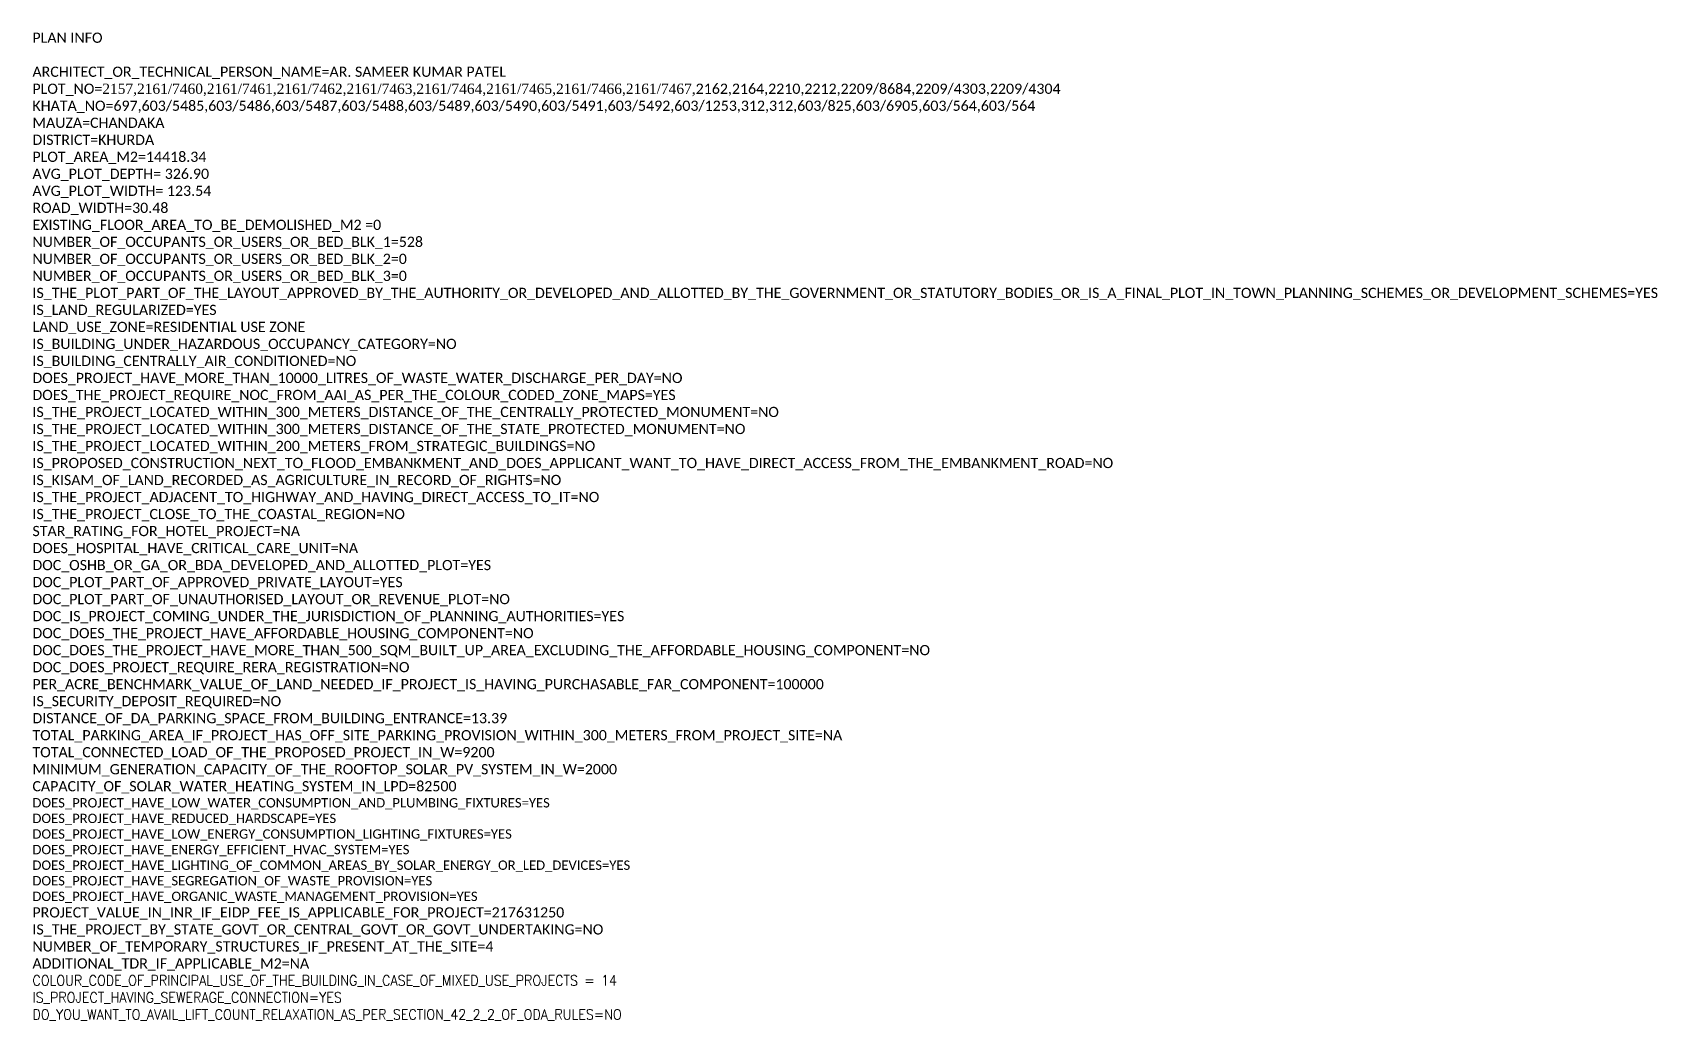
# Model space of a CAD drawing. Header units: metres. Extents: x 0 to 2611, y 0 to 3637.
# Drawn here: x 1539 to 1878.5, y 3430.9 to 3637.5 of the extents above; entities that cross this region are included whole.
import ezdxf

# ---------------------------------------------------------------- set-up
doc = ezdxf.new("R2010")
doc.units = ezdxf.units.M
doc.header["$LTSCALE"] = 0.1
doc.layers.add('PLAN_INFO', color=1, linetype='Continuous', lineweight=20)
doc.styles.add('style2', font='arial.ttf', dxfattribs={"height": 0.3})

msp = doc.modelspace()

# ---------------------------------------------------------------- texts
at = {"layer": 'PLAN_INFO', "linetype": 'Continuous', "insert": (1538.984, 3637.461), "char_height": 2.1336, "width": 538.54118, "attachment_point": 1, "style": 'style2'}
msp.add_mtext('\\A1;{\\fCalibri|b0|i0|c0|p34;PLAN INFO\\P\\PARCHITECT_OR_TECHNICAL_PERSON_NAME=AR. SAMEER KUMAR PATEL\\PPLOT_NO=\\fTimes New Roman|b0|i0|c0|p18;2157,2161/7460,2161/7461,2161/7462,2161/7463,2161/7464,2161/7465,2161/7466,2161/7467,\\fCalibri|b0|i0|c0|p34;\\H0.99998x;2162,2164,2210,2212,2209/8684,2209/4303,2209/4304\\PKHATA_NO=697,603/5485,603/5486,603/5487,603/5488,603/5489,603/5490,603/5491,603/5492,603/1253,312,312,603/825,603/6905,603/564,603/564\\fTimes New Roman|b0|i0|c0|p18;\\C0;\\P\\fCalibri|b0|i0|c0|p34;\\C256;MAUZA=CHANDAKA\\PDISTRICT=KHURDA\\PPLOT_AREA_M2=14418.34\\PAVG_PLOT_DEPTH= 326.90\\PAVG_PLOT_WIDTH= 123.54\\PROAD_WIDTH=30.48\\PEXISTING_FLOOR_AREA_TO_BE_DEMOLISHED_M2 =0\\PNUMBER_OF_OCCUPANTS_OR_USERS_OR_BED_BLK_1=528\\PNUMBER_OF_OCCUPANTS_OR_USERS_OR_BED_BLK_2=0\\PNUMBER_OF_OCCUPANTS_OR_USERS_OR_BED_BLK_3=0\\PIS_THE_PLOT_PART_OF_THE_LAYOUT_APPROVED_BY_THE_AUTHORITY_OR_DEVELOPED_AND_ALLOTTED_BY_THE_GOVERNMENT_OR_STATUTORY_BODIES_OR_IS_A_FINAL_PLOT_IN_TOWN_PLANNING_SCHEMES_OR_DEVELOPMENT_SCHEMES=YES\\PIS_LAND_REGULARIZED=YES\\PLAND_USE_ZONE=RESIDENTIAL USE ZONE\\PIS_BUILDING_UNDER_HAZARDOUS_OCCUPANCY_CATEGORY=NO\\PIS_BUILDING_CENTRALLY_AIR_CONDITIONED=NO\\PDOES_PROJECT_HAVE_MORE_THAN_10000_LITRES_OF_WASTE_WATER_DISCHARGE_PER_DAY=NO\\PDOES_THE_PROJECT_REQUIRE_NOC_FROM_AAI_AS_PER_THE_COLOUR_CODED_ZONE_MAPS=YES\\PIS_THE_PROJECT_LOCATED_WITHIN_300_METERS_DISTANCE_OF_THE_CENTRALLY_PROTECTED_MONUMENT=NO\\PIS_THE_PROJECT_LOCATED_WITHIN_300_METERS_DISTANCE_OF_THE_STATE_PROTECTED_MONUMENT=NO\\PIS_THE_PROJECT_LOCATED_WITHIN_200_METERS_FROM_STRATEGIC_BUILDINGS=NO\\PIS_PROPOSED_CONSTRUCTION_NEXT_TO_FLOOD_EMBANKMENT_AND_DOES_APPLICANT_WANT_TO_HAVE_DIRECT_ACCESS_FROM_THE_EMBANKMENT_ROAD=NO\\PIS_KISAM_OF_LAND_RECORDED_AS_AGRICULTURE_IN_RECORD_OF_RIGHTS=NO\\PIS_THE_PROJECT_ADJACENT_TO_HIGHWAY_AND_HAVING_DIRECT_ACCESS_TO_IT=NO\\PIS_THE_PROJECT_CLOSE_TO_THE_COASTAL_REGION=NO\\PSTAR_RATING_FOR_HOTEL_PROJECT=NA\\PDOES_HOSPITAL_HAVE_CRITICAL_CARE_UNIT=NA\\PDOC_OSHB_OR_GA_OR_BDA_DEVELOPED_AND_ALLOTTED_PLOT=YES\\PDOC_PLOT_PART_OF_APPROVED_PRIVATE_LAYOUT=YES\\PDOC_PLOT_PART_OF_UNAUTHORISED_LAYOUT_OR_REVENUE_PLOT=NO\\PDOC_IS_PROJECT_COMING_UNDER_THE_JURISDICTION_OF_PLANNING_AUTHORITIES=YES\\PDOC_DOES_THE_PROJECT_HAVE_AFFORDABLE_HOUSING_COMPONENT=NO\\PDOC_DOES_THE_PROJECT_HAVE_MORE_THAN_500_SQM_BUILT_UP_AREA_EXCLUDING_THE_AFFORDABLE_HOUSING_COMPONENT=NO\\PDOC_DOES_PROJECT_REQUIRE_RERA_REGISTRATION=NO\\PPER_ACRE_BENCHMARK_VALUE_OF_LAND_NEEDED_IF_PROJECT_IS_HAVING_PURCHASABLE_FAR_COMPONENT=100000\\PIS_SECURITY_DEPOSIT_REQUIRED=NO\\PDISTANCE_OF_DA_PARKING_SPACE_FROM_BUILDING_ENTRANCE=13.39\\PTOTAL_PARKING_AREA_IF_PROJECT_HAS_OFF_SITE_PARKING_PROVISION_WITHIN_300_METERS_FROM_PROJECT_SITE=NA\\PTOTAL_CONNECTED_LOAD_OF_THE_PROPOSED_PROJECT_IN_W=9200\\PMINIMUM_GENERATION_CAPACITY_OF_THE_ROOFTOP_SOLAR_PV_SYSTEM_IN_W=2000\\PCAPACITY_OF_SOLAR_WATER_HEATING_SYSTEM_IN_LPD=82500\\P\\H0.91667x;DOES_PROJECT_HAVE_LOW_WATER_CONSUMPTION_AND_PLUMBING_FIXTURES=YES\\PDOES_PROJECT_HAVE_REDUCED_HARDSCAPE=YES\\PDOES_PROJECT_HAVE_LOW_ENERGY_CONSUMPTION_LIGHTING_FIXTURES=YES\\PDOES_PROJECT_HAVE_ENERGY_EFFICIENT_HVAC_SYSTEM=YES\\PDOES_PROJECT_HAVE_LIGHTING_OF_COMMON_AREAS_BY_SOLAR_ENERGY_OR_LED_DEVICES=YES\\PDOES_PROJECT_HAVE_SEGREGATION_OF_WASTE_PROVISION=YES\\PDOES_PROJECT_HAVE_ORGANIC_WASTE_MANAGEMENT_PROVISION=YES\\P\\H1.09091x;PROJECT_VALUE_IN_INR_IF_EIDP_FEE_IS_APPLICABLE_FOR_PROJECT=217631250\\PIS_THE_PROJECT_BY_STATE_GOVT_OR_CENTRAL_GOVT_OR_GOVT_UNDERTAKING=NO\\PNUMBER_OF_TEMPORARY_STRUCTURES_IF_PRESENT_AT_THE_SITE=4\\PADDITIONAL_TDR_IF_APPLICABLE_M2=NA\\P\\Fstandard|c0;\\H1.00001x;COLOUR_CODE_OF_PRINCIPAL_USE_OF_THE_BUILDING_IN_CASE_OF_MIXED_USE_PROJECTS = 14\\PIS_PROJECT_HAVING_SEWERAGE_CONNECTION=YES\\PDO_YOU_WANT_TO_AVAIL_LIFT_COUNT_RELAXATION_AS_PER_SECTION_42_2_2_OF_ODA_RULES=NO}', dxfattribs=at)

doc.saveas('drawing.dxf')
